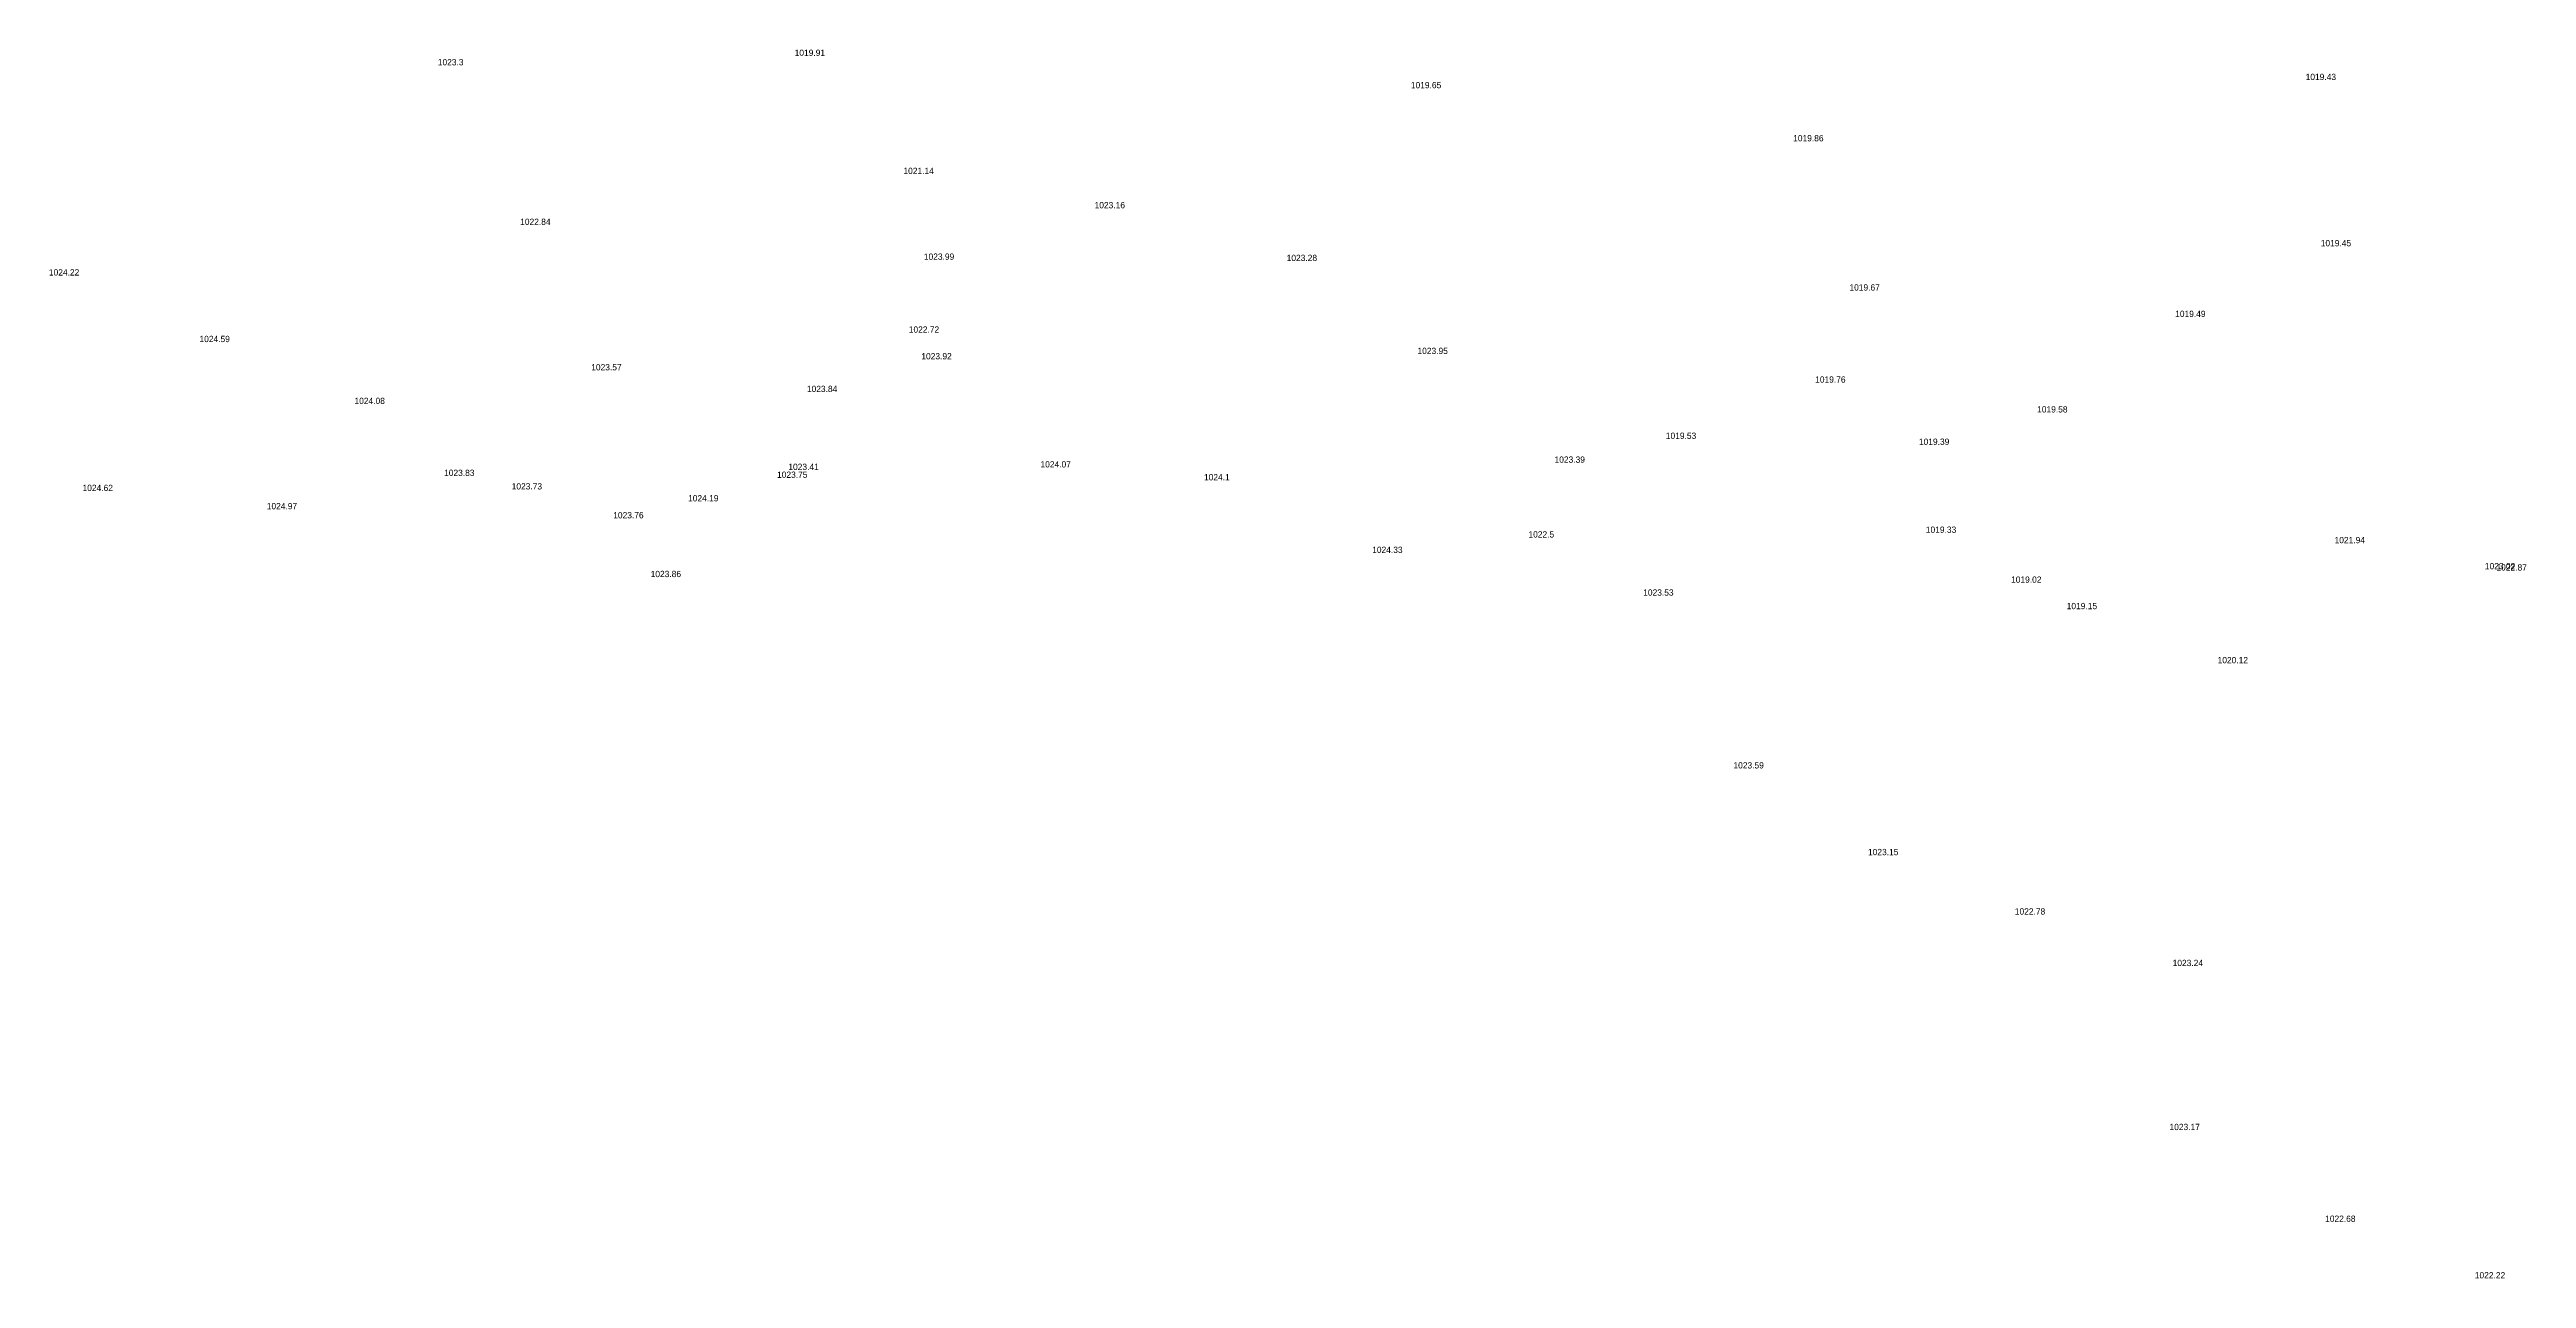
# Model space of a CAD drawing. Header units: inches. Extents: x 628884 to 629912, y 4519174 to 4520145.
# Drawn here: x 629533 to 629611.8, y 4519192.9 to 4519232 of the extents above; entities that cross this region are included whole.
import ezdxf

# ---------------------------------------------------------------- set-up
doc = ezdxf.new("R2010")
doc.units = ezdxf.units.IN
doc.header["$MEASUREMENT"] = 0

msp = doc.modelspace()

# ---------------------------------------------------------------- texts
for s, p in [('1023.3', (629545.35, 4519231.53, 1023.3)), ('1019.91', (629556.7, 4519231.83, 1019.91)), ('1019.65', (629576.3, 4519230.8, 1019.65)), ('1019.43', (629604.76, 4519231.06, 1019.43)), ('1019.86', (629588.46, 4519229.11, 1019.86)), ('1021.14', (629560.16, 4519228.07, 1021.14)), ('1023.16', (629566.24, 4519226.98, 1023.16)), ('1022.84', (629547.97, 4519226.45, 1022.84)), ('1019.45', (629605.24, 4519225.77, 1019.45)), ('1023.99', (629560.81, 4519225.34, 1023.99)), ('1023.28', (629572.35, 4519225.3, 1023.28)), ('1024.22', (629532.98, 4519224.84, 1024.22)), ('1019.67', (629590.25, 4519224.36, 1019.67)), ('1019.49', (629600.61, 4519223.52, 1019.49)), ('1024.59', (629537.77, 4519222.72, 1024.59)), ('1022.72', (629560.33, 4519223.02, 1022.72)), ('1023.57', (629550.23, 4519221.82, 1023.57)), ('1023.92', (629560.73, 4519222.17, 1023.92)), ('1023.95', (629576.51, 4519222.34, 1023.95)), ('1023.84', (629557.09, 4519221.13, 1023.84)), ('1019.76', (629589.16, 4519221.43, 1019.76)), ('1024.08', (629542.7, 4519220.75, 1024.08)), ('1019.58', (629596.22, 4519220.48, 1019.58)), ('1019.53', (629584.41, 4519219.64, 1019.53)), ('1019.39', (629592.46, 4519219.45, 1019.39)), ('1023.41', (629556.5, 4519218.65, 1023.41)), ('1024.07', (629564.52, 4519218.73, 1024.07)), ('1023.39', (629580.87, 4519218.88, 1023.39)), ('1024.62', (629534.05, 4519217.98, 1024.62)), ('1023.83', (629545.55, 4519218.46, 1023.83)), ('1023.73', (629547.7, 4519218.03, 1023.73)), ('1023.75', (629556.14, 4519218.4, 1023.75)), ('1024.1', (629569.72, 4519218.32, 1024.1)), ('1024.97', (629539.91, 4519217.4, 1024.97)), ('1023.76', (629550.93, 4519217.11, 1023.76)), ('1024.19', (629553.31, 4519217.65, 1024.19)), ('1022.5', (629580.04, 4519216.5, 1022.5)), ('1019.33', (629592.68, 4519216.65, 1019.33)), ('1021.94', (629605.68, 4519216.32, 1021.94)), ('1024.33', (629575.07, 4519216.01, 1024.33)), ('1023.02', (629610.46, 4519215.49, 1023.02)), ('1023.86', (629552.12, 4519215.24, 1023.86)), ('1019.02', (629595.39, 4519215.06, 1019.02)), ('1022.87', (629610.83, 4519215.45, 1022.87)), ('1023.53', (629583.69, 4519214.65, 1023.53)), ('1019.15', (629597.16, 4519214.22, 1019.15)), ('1020.12', (629601.96, 4519212.5, 1020.12)), ('1023.59', (629586.56, 4519209.15, 1023.59)), ('1023.15', (629590.84, 4519206.39, 1023.15)), ('1022.78', (629595.51, 4519204.5, 1022.78)), ('1023.24', (629600.53, 4519202.86, 1023.24)), ('1023.17', (629600.43, 4519197.64, 1023.17)), ('1022.68', (629605.38, 4519194.72, 1022.68)), ('1022.22', (629610.14, 4519192.92, 1022.22))]:
    msp.add_text(s, height=0.2).set_placement(p)

doc.saveas('drawing.dxf')
